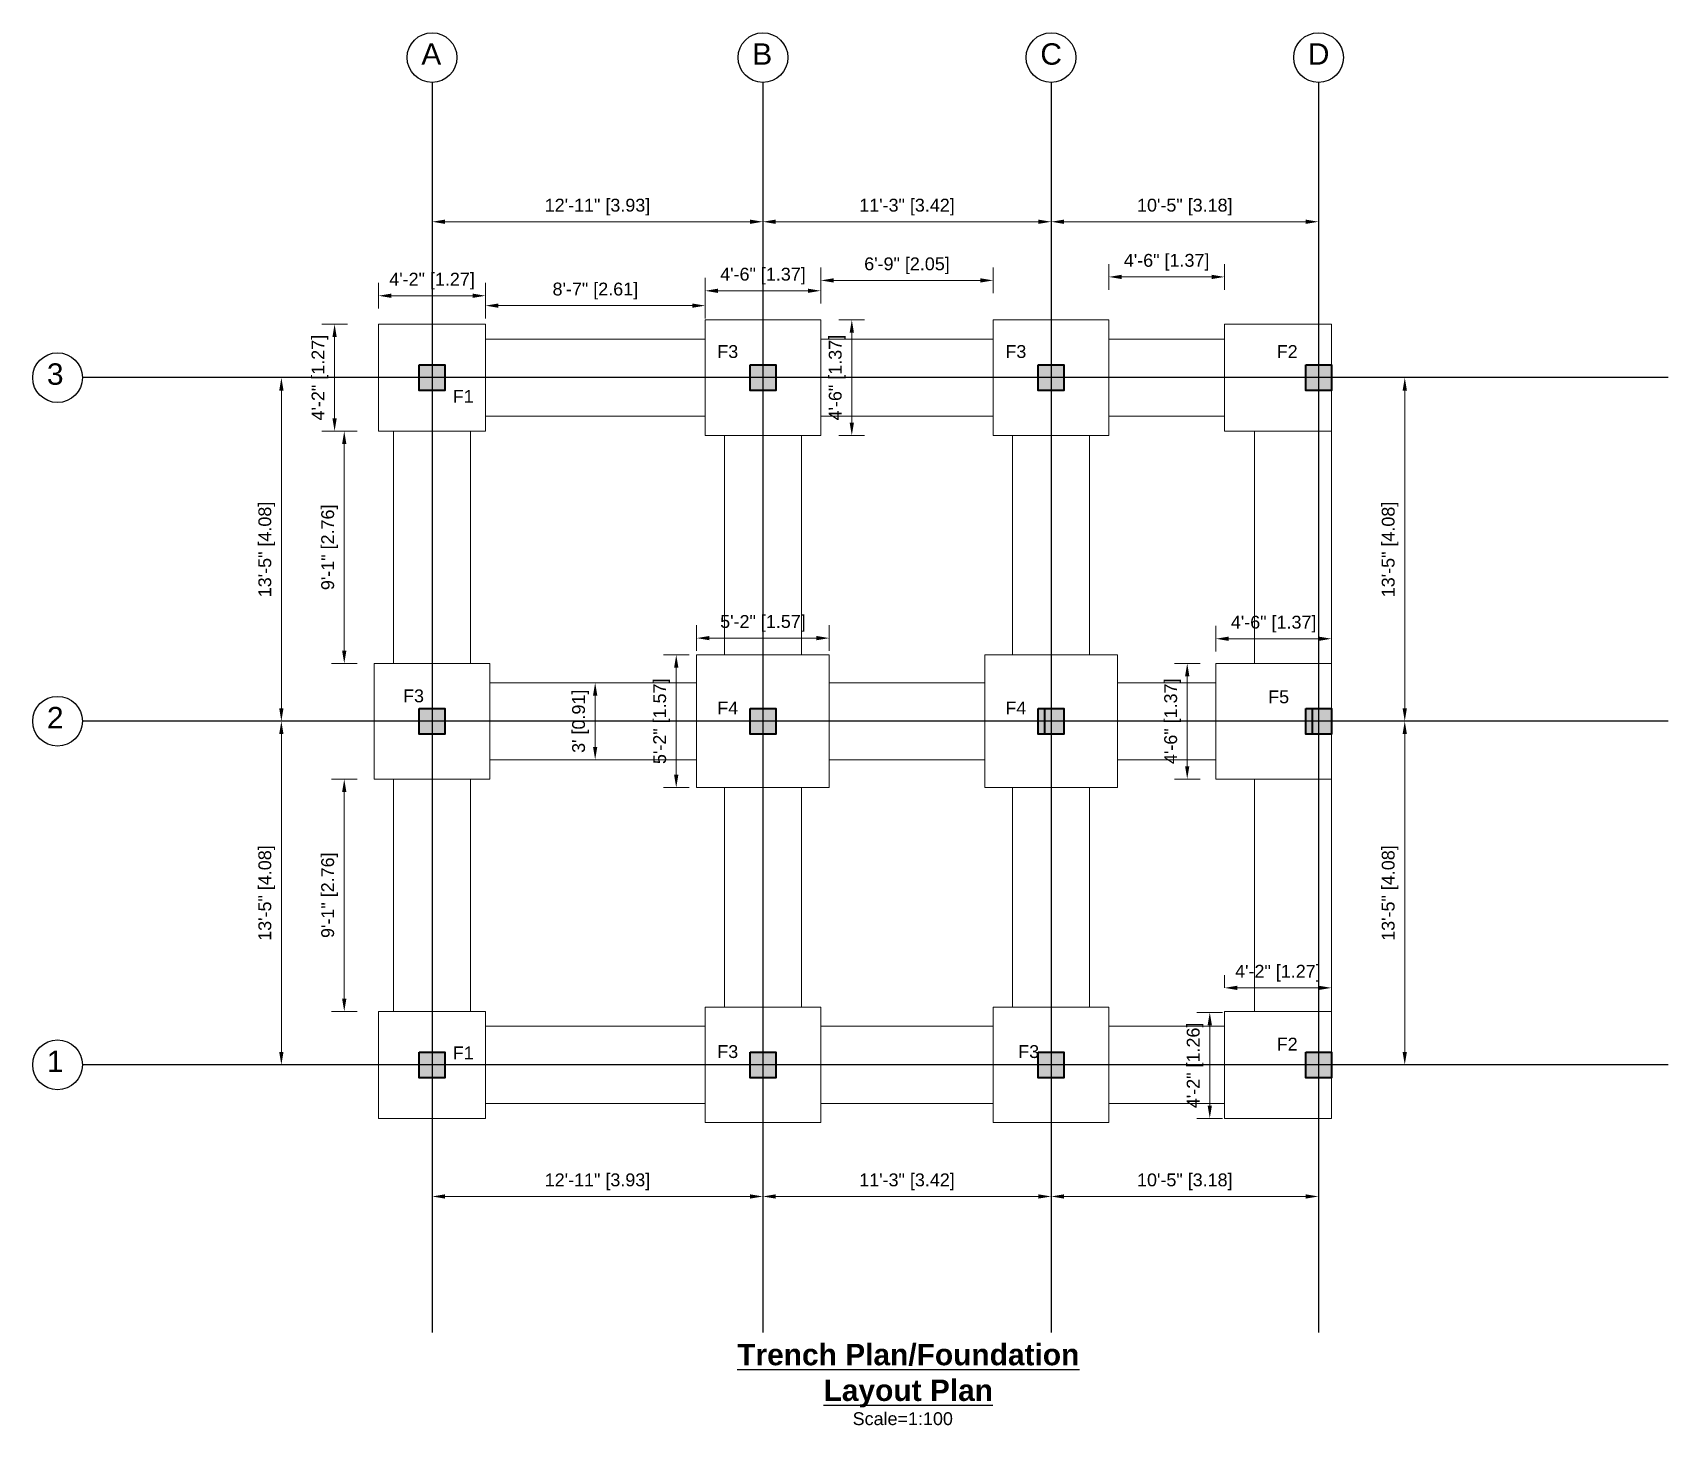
# Model space of a CAD drawing. Header units: feet. Extents: x 28652 to 66086, y -6769 to -640.
# Drawn here: x 51441 to 52205, y -1406 to -755 of the extents above; entities that cross this region are included whole.
import ezdxf

# ---------------------------------------------------------------- set-up
doc = ezdxf.new("R2010")
doc.units = ezdxf.units.FT
doc.header["$LTSCALE"] = 50
doc.header["$MEASUREMENT"] = 0
doc.header["$PDMODE"] = 34
doc.linetypes.add('CENTER', pattern=[2, 1.25, -0.25, 0.25, -0.25])
for name, color, linetype in [('CL', 253, 'CENTER'), ('Hatch', 30, 'Continuous'), ('Text', 7, 'Continuous')]:
    doc.layers.add(name, color=color, linetype=linetype)
for name, color, linetype, lineweight in [('COLUMN', 145, 'Continuous', 40), ('DIM', 7, 'Continuous', 9), ('DIMENSION', 142, 'Continuous', 13), ('Foundtion Plan', 2, 'Continuous', 20), ('stair', 140, 'Continuous', 18), ('wall', 6, 'Continuous', 40)]:
    doc.layers.add(name, color=color, linetype=linetype, lineweight=lineweight)
doc.styles.add('1@100', font='arial.ttf', dxfattribs={"height": 6})
doc.styles.add('1@1000', font='arial.ttf', dxfattribs={"height": 60})
doc.styles.add('dimension', font='arial.ttf')
doc.dimstyles.new('1@100', dxfattribs={"dimscale": 0.1, "dimtxt": 60, "dimasz": 60, "dimexe": 60, "dimexo": 0, "dimgap": 30, "dimtad": 1, "dimdec": 0, "dimzin": 0, "dimdsep": 46, "dimlunit": 4, "dimtxsty": 'dimension', "dimcen": 0, "dimclrd": 256, "dimclre": 256, "dimclrt": 256, "dimadec": 0, "dimazin": 0, "dimtfac": 1, "dimtdec": 0, "dimtix": 1, "dimtofl": 0, "dimtmove": 0, "dimatfit": 3, "dimfxl": 60, "dimfxlon": 1, "dimtfillclr": 256, "dimtolj": 1, "dimtzin": 0, "dimlwd": -1, "dimlwe": -1, "dimarcsym": 0})

msp = doc.modelspace()

# ---------------------------------------------------------------- texts
at = {"layer": 'Text', "attachment_point": 1}
for s, width, gutter_width, insert, char_height, style in [('F3', 85.4632, 30, (51760.84, -901.34), 6, '1@100'), ('F3', 85.4632, 30, (51895.46, -901.34), 6, '1@100'), ('F2', 85.4632, 30, (52022.24, -901.34), 6, '1@100'), ('F1', 85.4632, 30, (51637.25, -922.3), 6, '1@100'), ('F3', 85.4632, 30, (51614.02, -1062.22), 6, '1@100'), ('F4', 85.4632, 30, (51760.84, -1067.87), 6, '1@100'), ('F4', 85.4632, 30, (51895.46, -1067.87), 6, '1@100'), ('F5', 85.4632, 30, (52018.24, -1062.67), 6, '1@100'), ('F1', 85.4632, 30, (51637.25, -1229.01), 6, '1@100'), ('F3', 85.4632, 30, (51760.84, -1228.4), 6, '1@100'), ('F3', 85.4632, 30, (51901.46, -1228.4), 6, '1@100'), ('F2', 85.4632, 30, (52022.24, -1224.91), 6, '1@100'), ('\\pxqc;{\\fArial|b1|i0|c0|p34;\\LTrench Plan/Foundation Layout Plan}', 177.052, 300, (51761.56, -1367.96), 10, '1@1000'), ('Scale=1:100', 73.9895, 300, (51824.1, -1399.91), 6, '1@1000')]:
    msp.add_mtext_dynamic_manual_height_columns(s, width=width, gutter_width=gutter_width, heights=[0], dxfattribs=dict(at, insert=insert, char_height=char_height, style=style))

# ---------------------------------------------------------------- blocks, each defined once
blk = doc.blocks.new('column')
at = {"layer": 'Hatch'}
h = blk.add_hatch(color=256, dxfattribs=at)
h.dxf.hatch_style = 1
h.paths.add_polyline_path([(5267.64, 489.18), (5279.64, 489.18), (5279.64, 501.18), (5267.64, 501.18)])
at = {"layer": 'COLUMN'}
blk.add_lwpolyline([(5267.64, 501.18), (5279.64, 501.18), (5279.64, 489.18), (5267.64, 489.18)], close=True, dxfattribs=at)
blk = doc.blocks.new('A$C9dbafe5b')
at = {"layer": 'CL', "ltscale": 25}
for p, q in [((0, 137.9), (0, -446.05)), ((154.62, 137.9), (154.62, -446.05)), ((289.23, 137.9), (289.23, -446.05)), ((414.23, 137.9), (414.23, -446.05)), ((577.64, 0), (-163.32, 0)), ((577.64, -160.53), (-163.32, -160.53)), ((577.64, -321.06), (-163.32, -321.06))]:
    blk.add_line(p, q, dxfattribs=at)
at = {"layer": 'Text'}
for centre in [(0, 149.53), (154.62, 149.53), (289.23, 149.53), (414.23, 149.53), (-174.96, 0), (-174.96, -160.53), (-174.96, -321.06)]:
    blk.add_circle(centre, 11.63, dxfattribs=at)
at = {"layer": 'Text', "char_height": 10, "attachment_point": 1, "style": '1@1000'}
for s, insert in [('A', (-5, 156.21)), ('B', (149.62, 156.21)), ('C', (284.23, 156.21)), ('D', (409.23, 156.21)), ('3', (-179.95, 6.68)), ('2', (-179.95, -153.85)), ('1', (-179.95, -314.38))]:
    blk.add_mtext_dynamic_manual_height_columns(s, width=152.0107, gutter_width=300, heights=[0], dxfattribs=dict(at, insert=insert))
blk = doc.blocks.new('*D352')
at = {"layer": 'Defpoints', "color": 0, "transparency": 16777216}
for p in [(51652.56, -878.28), (51602.56, -891.54), (51652.56, -891.54)]:
    blk.add_point(p, dxfattribs=at)
at = {"layer": 'DIMENSION', "transparency": 16777216}
for p, q in [((51602.56, -884.28), (51602.56, -872.28)), ((51608.56, -878.28), (51646.56, -878.28)), ((51652.56, -884.28), (51652.56, -872.28))]:
    blk.add_line(p, q, dxfattribs=at)
for points in [[(51608.56, -877.28), (51608.56, -879.28), (51602.56, -878.28)], [(51646.56, -877.28), (51646.56, -879.28), (51652.56, -878.28)]]:
    blk.add_solid(points, dxfattribs=at)
at = {"layer": 'DIMENSION', "transparency": 16777216, "insert": (51627.56, -871.44), "char_height": 6, "attachment_point": 5, "style": 'dimension'}
blk.add_mtext('\\A1;4\'-2" [1.27]', dxfattribs=at)
blk = doc.blocks.new('*D353')
at = {"layer": 'Defpoints', "color": 0, "transparency": 16777216}
for p in [(51602.56, -891.54), (51582.03, -941.54), (51602.56, -941.54)]:
    blk.add_point(p, dxfattribs=at)
at = {"layer": 'DIMENSION', "transparency": 16777216}
for p, q in [((51588.03, -891.54), (51576.03, -891.54)), ((51582.03, -897.54), (51582.03, -935.54)), ((51588.03, -941.54), (51576.03, -941.54))]:
    blk.add_line(p, q, dxfattribs=at)
for points in [[(51581.03, -897.54), (51583.03, -897.54), (51582.03, -891.54)], [(51581.03, -935.54), (51583.03, -935.54), (51582.03, -941.54)]]:
    blk.add_solid(points, dxfattribs=at)
at = {"layer": 'DIMENSION', "transparency": 16777216, "insert": (51575.19, -916.54), "char_height": 6, "attachment_point": 5, "rotation": 90, "style": 'dimension'}
blk.add_mtext('\\A1;4\'-2" [1.27]', dxfattribs=at)
blk = doc.blocks.new('*D354')
at = {"layer": 'Defpoints', "color": 0, "transparency": 16777216}
for p in [(51809.18, -875.95), (51755.18, -889.54), (51809.18, -889.54)]:
    blk.add_point(p, dxfattribs=at)
at = {"layer": 'DIMENSION', "transparency": 16777216}
for p, q in [((51755.18, -881.95), (51755.18, -869.95)), ((51809.18, -881.95), (51809.18, -869.95)), ((51761.18, -875.95), (51803.18, -875.95))]:
    blk.add_line(p, q, dxfattribs=at)
for points in [[(51761.18, -874.95), (51761.18, -876.95), (51755.18, -875.95)], [(51803.18, -874.95), (51803.18, -876.95), (51809.18, -875.95)]]:
    blk.add_solid(points, dxfattribs=at)
at = {"layer": 'DIMENSION', "transparency": 16777216, "insert": (51782.18, -869.1), "char_height": 6, "attachment_point": 5, "style": 'dimension'}
blk.add_mtext('\\A1;4\'-6" [1.37]', dxfattribs=at)
blk = doc.blocks.new('*D355')
at = {"layer": 'Defpoints', "color": 0, "transparency": 16777216}
for p in [(51809.18, -889.54), (51809.18, -943.54), (51823.7, -943.54)]:
    blk.add_point(p, dxfattribs=at)
at = {"layer": 'DIMENSION', "transparency": 16777216}
for p, q in [((51817.7, -889.54), (51829.7, -889.54)), ((51823.7, -895.54), (51823.7, -937.54)), ((51817.7, -943.54), (51829.7, -943.54))]:
    blk.add_line(p, q, dxfattribs=at)
for points in [[(51822.7, -895.54), (51824.7, -895.54), (51823.7, -889.54)], [(51822.7, -937.54), (51824.7, -937.54), (51823.7, -943.54)]]:
    blk.add_solid(points, dxfattribs=at)
at = {"layer": 'DIMENSION', "transparency": 16777216, "insert": (51816.85, -916.54), "char_height": 6, "attachment_point": 5, "rotation": 90, "style": 'dimension'}
blk.add_mtext('\\A1;4\'-6" [1.37]', dxfattribs=at)
blk = doc.blocks.new('*D356')
at = {"layer": 'Defpoints', "color": 0, "transparency": 16777216}
for p in [(51813.18, -1038.22), (51751.18, -1046.07), (51813.18, -1046.07)]:
    blk.add_point(p, dxfattribs=at)
at = {"layer": 'DIMENSION', "transparency": 16777216}
for p, q in [((51751.18, -1044.22), (51751.18, -1032.22)), ((51757.18, -1038.22), (51807.18, -1038.22)), ((51813.18, -1044.22), (51813.18, -1032.22))]:
    blk.add_line(p, q, dxfattribs=at)
for points in [[(51757.18, -1037.22), (51757.18, -1039.22), (51751.18, -1038.22)], [(51807.18, -1037.22), (51807.18, -1039.22), (51813.18, -1038.22)]]:
    blk.add_solid(points, dxfattribs=at)
at = {"layer": 'DIMENSION', "transparency": 16777216, "insert": (51782.18, -1031.38), "char_height": 6, "attachment_point": 5, "style": 'dimension'}
blk.add_mtext('\\A1;5\'-2" [1.57]', dxfattribs=at)
blk = doc.blocks.new('*D357')
at = {"layer": 'Defpoints', "color": 0, "transparency": 16777216}
for p in [(51751.18, -1046.07), (51741.66, -1108.07), (51751.18, -1108.07)]:
    blk.add_point(p, dxfattribs=at)
at = {"layer": 'DIMENSION', "transparency": 16777216}
for p, q in [((51747.66, -1046.07), (51735.66, -1046.07)), ((51741.66, -1052.07), (51741.66, -1102.07)), ((51747.66, -1108.07), (51735.66, -1108.07))]:
    blk.add_line(p, q, dxfattribs=at)
for points in [[(51740.66, -1052.07), (51742.66, -1052.07), (51741.66, -1046.07)], [(51740.66, -1102.07), (51742.66, -1102.07), (51741.66, -1108.07)]]:
    blk.add_solid(points, dxfattribs=at)
at = {"layer": 'DIMENSION', "transparency": 16777216, "insert": (51734.81, -1077.07), "char_height": 6, "attachment_point": 5, "rotation": 90, "style": 'dimension'}
blk.add_mtext('\\A1;5\'-2" [1.57]', dxfattribs=at)
blk = doc.blocks.new('*D90')
at = {"layer": 'Defpoints', "color": 0, "transparency": 16777216}
for p in [(51997.79, -1201.63), (52047.79, -1201.63), (52047.79, -1212.6)]:
    blk.add_point(p, dxfattribs=at)
at = {"layer": 'DIMENSION', "transparency": 16777216}
for p, q in [((51997.79, -1201.63), (51997.79, -1195.63)), ((52047.79, -1207.63), (52047.79, -1195.63)), ((52003.79, -1201.63), (52041.79, -1201.63))]:
    blk.add_line(p, q, dxfattribs=at)
for points in [[(52003.79, -1200.63), (52003.79, -1202.63), (51997.79, -1201.63)], [(52041.79, -1200.63), (52041.79, -1202.63), (52047.79, -1201.63)]]:
    blk.add_solid(points, dxfattribs=at)
at = {"layer": 'DIMENSION', "transparency": 16777216, "insert": (52022.79, -1194.78), "char_height": 6, "attachment_point": 5, "style": 'dimension'}
blk.add_mtext('\\A1;4\'-2" [1.27]', dxfattribs=at)
blk = doc.blocks.new('*D367')
at = {"layer": 'Defpoints', "color": 0, "transparency": 16777216}
for p in [(51997.79, -1213.1), (51990.96, -1262.6), (51997.79, -1262.6)]:
    blk.add_point(p, dxfattribs=at)
at = {"layer": 'DIMENSION', "transparency": 16777216}
for p, q in [((51996.96, -1213.1), (51984.96, -1213.1)), ((51990.96, -1219.1), (51990.96, -1256.6)), ((51996.96, -1262.6), (51984.96, -1262.6))]:
    blk.add_line(p, q, dxfattribs=at)
for points in [[(51989.96, -1219.1), (51991.96, -1219.1), (51990.96, -1213.1)], [(51989.96, -1256.6), (51991.96, -1256.6), (51990.96, -1262.6)]]:
    blk.add_solid(points, dxfattribs=at)
at = {"layer": 'DIMENSION', "transparency": 16777216, "insert": (51984.11, -1237.85), "char_height": 6, "attachment_point": 5, "rotation": 90, "style": 'dimension'}
blk.add_mtext('\\A1;4\'-2" [1.26]', dxfattribs=at)
blk = doc.blocks.new('*D368')
at = {"layer": 'Defpoints', "color": 0, "transparency": 16777216}
for p in [(52047.79, -1038.52), (51993.79, -1050.07), (52047.79, -1050.07)]:
    blk.add_point(p, dxfattribs=at)
at = {"layer": 'DIMENSION', "transparency": 16777216}
for p, q in [((51993.79, -1044.52), (51993.79, -1032.52)), ((51999.79, -1038.52), (52041.79, -1038.52)), ((52047.79, -1044.52), (52047.79, -1032.52))]:
    blk.add_line(p, q, dxfattribs=at)
for points in [[(51999.79, -1037.52), (51999.79, -1039.52), (51993.79, -1038.52)], [(52041.79, -1037.52), (52041.79, -1039.52), (52047.79, -1038.52)]]:
    blk.add_solid(points, dxfattribs=at)
at = {"layer": 'DIMENSION', "transparency": 16777216, "insert": (52020.79, -1031.68), "char_height": 6, "attachment_point": 5, "style": 'dimension'}
blk.add_mtext('\\A1;4\'-6" [1.37]', dxfattribs=at)
blk = doc.blocks.new('*D369')
at = {"layer": 'Defpoints', "color": 0, "transparency": 16777216}
for p in [(51993.79, -1050.07), (51980.42, -1104.07), (51993.79, -1104.07)]:
    blk.add_point(p, dxfattribs=at)
at = {"layer": 'DIMENSION', "transparency": 16777216}
for p, q in [((51986.42, -1050.07), (51974.42, -1050.07)), ((51980.42, -1056.07), (51980.42, -1098.07)), ((51986.42, -1104.07), (51974.42, -1104.07))]:
    blk.add_line(p, q, dxfattribs=at)
for points in [[(51979.42, -1056.07), (51981.42, -1056.07), (51980.42, -1050.07)], [(51979.42, -1098.07), (51981.42, -1098.07), (51980.42, -1104.07)]]:
    blk.add_solid(points, dxfattribs=at)
at = {"layer": 'DIMENSION', "transparency": 16777216, "insert": (51973.58, -1077.07), "char_height": 6, "attachment_point": 5, "rotation": 90, "style": 'dimension'}
blk.add_mtext('\\A1;4\'-6" [1.37]', dxfattribs=at)
blk = doc.blocks.new('*D370')
at = {"layer": 'Defpoints', "color": 0, "transparency": 16777216}
for p in [(51702.87, -1059.07), (51687.26, -1095.07), (51703.78, -1095.07)]:
    blk.add_point(p, dxfattribs=at)
at = {"layer": 'DIMENSION', "transparency": 16777216}
for p, q in [((51702.87, -1059.07), (51709.78, -1059.07)), ((51703.78, -1065.07), (51703.78, -1089.07)), ((51697.78, -1095.07), (51709.78, -1095.07))]:
    blk.add_line(p, q, dxfattribs=at)
for points in [[(51702.78, -1065.07), (51704.78, -1065.07), (51703.78, -1059.07)], [(51702.78, -1089.07), (51704.78, -1089.07), (51703.78, -1095.07)]]:
    blk.add_solid(points, dxfattribs=at)
at = {"layer": 'DIMENSION', "transparency": 16777216, "insert": (51696.93, -1077.07), "char_height": 6, "attachment_point": 5, "rotation": 90, "style": 'dimension'}
blk.add_mtext("\\A1;3' [0.91]", dxfattribs=at)
blk = doc.blocks.new('*D371')
at = {"layer": 'Defpoints', "color": 0, "transparency": 16777216}
for p in [(51782.18, -843.7), (51627.56, -910.54), (51782.18, -910.54)]:
    blk.add_point(p, dxfattribs=at)
at = {"layer": 'DIMENSION', "transparency": 16777216}
for p, q in [((51627.56, -849.7), (51627.56, -837.7)), ((51782.18, -849.7), (51782.18, -837.7)), ((51633.56, -843.7), (51776.18, -843.7))]:
    blk.add_line(p, q, dxfattribs=at)
for points in [[(51633.56, -842.7), (51633.56, -844.7), (51627.56, -843.7)], [(51776.18, -842.7), (51776.18, -844.7), (51782.18, -843.7)]]:
    blk.add_solid(points, dxfattribs=at)
at = {"layer": 'DIMENSION', "transparency": 16777216, "insert": (51704.87, -836.85), "char_height": 6, "attachment_point": 5, "style": 'dimension'}
blk.add_mtext('\\A1;12\'-11" [3.93]', dxfattribs=at)
blk = doc.blocks.new('*D372')
at = {"layer": 'Defpoints', "color": 0, "transparency": 16777216}
for p in [(51916.79, -843.7), (51782.18, -910.54), (51916.79, -910.54)]:
    blk.add_point(p, dxfattribs=at)
at = {"layer": 'DIMENSION', "transparency": 16777216}
for p, q in [((51782.18, -849.7), (51782.18, -837.7)), ((51916.79, -849.7), (51916.79, -837.7)), ((51788.18, -843.7), (51910.79, -843.7))]:
    blk.add_line(p, q, dxfattribs=at)
for points in [[(51788.18, -842.7), (51788.18, -844.7), (51782.18, -843.7)], [(51910.79, -842.7), (51910.79, -844.7), (51916.79, -843.7)]]:
    blk.add_solid(points, dxfattribs=at)
at = {"layer": 'DIMENSION', "transparency": 16777216, "insert": (51849.48, -836.85), "char_height": 6, "attachment_point": 5, "style": 'dimension'}
blk.add_mtext('\\A1;11\'-3" [3.42]', dxfattribs=at)
blk = doc.blocks.new('*D373')
at = {"layer": 'Defpoints', "color": 0, "transparency": 16777216}
for p in [(52041.79, -843.7), (51916.79, -910.54), (52041.79, -910.54)]:
    blk.add_point(p, dxfattribs=at)
at = {"layer": 'DIMENSION', "transparency": 16777216}
for p, q in [((51916.79, -849.7), (51916.79, -837.7)), ((52041.79, -849.7), (52041.79, -837.7)), ((51922.79, -843.7), (52035.79, -843.7))]:
    blk.add_line(p, q, dxfattribs=at)
for points in [[(51922.79, -842.7), (51922.79, -844.7), (51916.79, -843.7)], [(52035.79, -842.7), (52035.79, -844.7), (52041.79, -843.7)]]:
    blk.add_solid(points, dxfattribs=at)
at = {"layer": 'DIMENSION', "transparency": 16777216, "insert": (51979.29, -836.85), "char_height": 6, "attachment_point": 5, "style": 'dimension'}
blk.add_mtext('\\A1;10\'-5" [3.18]', dxfattribs=at)
blk = doc.blocks.new('*D374')
at = {"layer": 'Defpoints', "color": 0, "transparency": 16777216}
for p in [(52047.79, -916.54), (52047.79, -1077.07), (52082.06, -1077.07)]:
    blk.add_point(p, dxfattribs=at)
at = {"layer": 'DIMENSION', "transparency": 16777216}
for p, q in [((52076.06, -916.54), (52088.06, -916.54)), ((52082.06, -922.54), (52082.06, -1071.07)), ((52076.06, -1077.07), (52088.06, -1077.07))]:
    blk.add_line(p, q, dxfattribs=at)
for points in [[(52081.06, -922.54), (52083.06, -922.54), (52082.06, -916.54)], [(52081.06, -1071.07), (52083.06, -1071.07), (52082.06, -1077.07)]]:
    blk.add_solid(points, dxfattribs=at)
at = {"layer": 'DIMENSION', "transparency": 16777216, "insert": (52075.22, -996.81), "char_height": 6, "attachment_point": 5, "rotation": 90, "style": 'dimension'}
blk.add_mtext('\\A1;13\'-5" [4.08]', dxfattribs=at)
blk = doc.blocks.new('*D375')
at = {"layer": 'Defpoints', "color": 0, "transparency": 16777216}
for p in [(52047.79, -1077.07), (52047.79, -1237.6), (52082.06, -1237.6)]:
    blk.add_point(p, dxfattribs=at)
at = {"layer": 'DIMENSION', "transparency": 16777216}
for p, q in [((52076.06, -1077.07), (52088.06, -1077.07)), ((52082.06, -1083.07), (52082.06, -1231.6)), ((52076.06, -1237.6), (52088.06, -1237.6))]:
    blk.add_line(p, q, dxfattribs=at)
for points in [[(52081.06, -1083.07), (52083.06, -1083.07), (52082.06, -1077.07)], [(52081.06, -1231.6), (52083.06, -1231.6), (52082.06, -1237.6)]]:
    blk.add_solid(points, dxfattribs=at)
at = {"layer": 'DIMENSION', "transparency": 16777216, "insert": (52075.22, -1157.34), "char_height": 6, "attachment_point": 5, "rotation": 90, "style": 'dimension'}
blk.add_mtext('\\A1;13\'-5" [4.08]', dxfattribs=at)
blk = doc.blocks.new('*D376')
at = {"layer": 'Defpoints', "color": 0, "transparency": 16777216}
for p in [(51916.79, -1243.6), (52041.79, -1243.6), (51916.79, -1299.09)]:
    blk.add_point(p, dxfattribs=at)
at = {"layer": 'DIMENSION', "transparency": 16777216}
for p, q in [((51916.79, -1293.09), (51916.79, -1305.09)), ((52035.79, -1299.09), (51922.79, -1299.09)), ((52041.79, -1293.09), (52041.79, -1305.09))]:
    blk.add_line(p, q, dxfattribs=at)
for points in [[(51922.79, -1298.09), (51922.79, -1300.09), (51916.79, -1299.09)], [(52035.79, -1298.09), (52035.79, -1300.09), (52041.79, -1299.09)]]:
    blk.add_solid(points, dxfattribs=at)
at = {"layer": 'DIMENSION', "transparency": 16777216, "insert": (51979.29, -1292.25), "char_height": 6, "attachment_point": 5, "style": 'dimension'}
blk.add_mtext('\\A1;10\'-5" [3.18]', dxfattribs=at)
blk = doc.blocks.new('*D377')
at = {"layer": 'Defpoints', "color": 0, "transparency": 16777216}
for p in [(51782.18, -1243.6), (51916.79, -1243.6), (51782.18, -1299.09)]:
    blk.add_point(p, dxfattribs=at)
at = {"layer": 'DIMENSION', "transparency": 16777216}
for p, q in [((51782.18, -1293.09), (51782.18, -1305.09)), ((51910.79, -1299.09), (51788.18, -1299.09)), ((51916.79, -1293.09), (51916.79, -1305.09))]:
    blk.add_line(p, q, dxfattribs=at)
for points in [[(51788.18, -1298.09), (51788.18, -1300.09), (51782.18, -1299.09)], [(51910.79, -1298.09), (51910.79, -1300.09), (51916.79, -1299.09)]]:
    blk.add_solid(points, dxfattribs=at)
at = {"layer": 'DIMENSION', "transparency": 16777216, "insert": (51849.48, -1292.25), "char_height": 6, "attachment_point": 5, "style": 'dimension'}
blk.add_mtext('\\A1;11\'-3" [3.42]', dxfattribs=at)
blk = doc.blocks.new('*D378')
at = {"layer": 'Defpoints', "color": 0, "transparency": 16777216}
for p in [(51627.56, -1243.6), (51782.18, -1243.6), (51627.56, -1299.09)]:
    blk.add_point(p, dxfattribs=at)
at = {"layer": 'DIMENSION', "transparency": 16777216}
for p, q in [((51627.56, -1293.09), (51627.56, -1305.09)), ((51776.18, -1299.09), (51633.56, -1299.09)), ((51782.18, -1293.09), (51782.18, -1305.09))]:
    blk.add_line(p, q, dxfattribs=at)
for points in [[(51633.56, -1298.09), (51633.56, -1300.09), (51627.56, -1299.09)], [(51776.18, -1298.09), (51776.18, -1300.09), (51782.18, -1299.09)]]:
    blk.add_solid(points, dxfattribs=at)
at = {"layer": 'DIMENSION', "transparency": 16777216, "insert": (51704.87, -1292.25), "char_height": 6, "attachment_point": 5, "style": 'dimension'}
blk.add_mtext('\\A1;12\'-11" [3.93]', dxfattribs=at)
blk = doc.blocks.new('*D379')
at = {"layer": 'Defpoints', "color": 0, "transparency": 16777216}
for p in [(51557.16, -1077.07), (51600.56, -1077.07), (51602.56, -1237.6)]:
    blk.add_point(p, dxfattribs=at)
at = {"layer": 'DIMENSION', "transparency": 16777216}
for p, q in [((51563.16, -1077.07), (51551.16, -1077.07)), ((51557.16, -1231.6), (51557.16, -1083.07)), ((51563.16, -1237.6), (51551.16, -1237.6))]:
    blk.add_line(p, q, dxfattribs=at)
for points in [[(51556.16, -1083.07), (51558.16, -1083.07), (51557.16, -1077.07)], [(51556.16, -1231.6), (51558.16, -1231.6), (51557.16, -1237.6)]]:
    blk.add_solid(points, dxfattribs=at)
at = {"layer": 'DIMENSION', "transparency": 16777216, "insert": (51550.32, -1157.34), "char_height": 6, "attachment_point": 5, "rotation": 90, "style": 'dimension'}
blk.add_mtext('\\A1;13\'-5" [4.08]', dxfattribs=at)
blk = doc.blocks.new('*D380')
at = {"layer": 'Defpoints', "color": 0, "transparency": 16777216}
for p in [(51557.16, -916.54), (51602.56, -916.54), (51600.56, -1077.07)]:
    blk.add_point(p, dxfattribs=at)
at = {"layer": 'DIMENSION', "transparency": 16777216}
for p, q in [((51563.16, -916.54), (51551.16, -916.54)), ((51557.16, -1071.07), (51557.16, -922.54)), ((51563.16, -1077.07), (51551.16, -1077.07))]:
    blk.add_line(p, q, dxfattribs=at)
for points in [[(51556.16, -922.54), (51558.16, -922.54), (51557.16, -916.54)], [(51556.16, -1071.07), (51558.16, -1071.07), (51557.16, -1077.07)]]:
    blk.add_solid(points, dxfattribs=at)
at = {"layer": 'DIMENSION', "transparency": 16777216, "insert": (51550.32, -996.81), "char_height": 6, "attachment_point": 5, "rotation": 90, "style": 'dimension'}
blk.add_mtext('\\A1;13\'-5" [4.08]', dxfattribs=at)
blk = doc.blocks.new('*D1508')
at = {"layer": 'Defpoints', "color": 0, "ltscale": 0.1, "transparency": 16777216}
for p in [(51755.18, -882.89), (51652.56, -891.54), (51755.18, -891.54)]:
    blk.add_point(p, dxfattribs=at)
at = {"layer": 'DIM', "ltscale": 0.1, "transparency": 16777216}
for p, q in [((51652.56, -888.89), (51652.56, -876.89)), ((51755.18, -888.89), (51755.18, -876.89)), ((51658.56, -882.89), (51749.18, -882.89))]:
    blk.add_line(p, q, dxfattribs=at)
for points in [[(51658.56, -881.89), (51658.56, -883.89), (51652.56, -882.89)], [(51749.18, -881.89), (51749.18, -883.89), (51755.18, -882.89)]]:
    blk.add_solid(points, dxfattribs=at)
at = {"layer": 'DIM', "ltscale": 0.1, "transparency": 16777216, "insert": (51703.87, -876.05), "char_height": 6, "attachment_point": 5, "style": 'dimension'}
blk.add_mtext('\\A1;8\'-7" [2.61]', dxfattribs=at)
blk = doc.blocks.new('*D1509')
at = {"layer": 'Defpoints', "color": 0, "ltscale": 0.1, "transparency": 16777216}
for p in [(51889.79, -871.11), (51809.18, -889.54), (51889.79, -889.54)]:
    blk.add_point(p, dxfattribs=at)
at = {"layer": 'DIM', "ltscale": 0.1, "transparency": 16777216}
for p, q in [((51809.18, -877.11), (51809.18, -865.11)), ((51815.18, -871.11), (51883.79, -871.11)), ((51889.79, -877.11), (51889.79, -865.11))]:
    blk.add_line(p, q, dxfattribs=at)
for points in [[(51815.18, -870.11), (51815.18, -872.11), (51809.18, -871.11)], [(51883.79, -870.11), (51883.79, -872.11), (51889.79, -871.11)]]:
    blk.add_solid(points, dxfattribs=at)
at = {"layer": 'DIM', "ltscale": 0.1, "transparency": 16777216, "insert": (51849.48, -864.27), "char_height": 6, "attachment_point": 5, "style": 'dimension'}
blk.add_mtext('\\A1;6\'-9" [2.05]', dxfattribs=at)
blk = doc.blocks.new('*D1512')
at = {"layer": 'Defpoints', "color": 0, "ltscale": 0.1, "transparency": 16777216}
for p in [(51997.79, -869.47), (51943.79, -889.54), (51997.79, -891.54)]:
    blk.add_point(p, dxfattribs=at)
at = {"layer": 'DIM', "ltscale": 0.1, "transparency": 16777216}
for p, q in [((51943.79, -875.47), (51943.79, -863.47)), ((51997.79, -875.47), (51997.79, -863.47)), ((51949.79, -869.47), (51991.79, -869.47))]:
    blk.add_line(p, q, dxfattribs=at)
for points in [[(51949.79, -868.47), (51949.79, -870.47), (51943.79, -869.47)], [(51991.79, -868.47), (51991.79, -870.47), (51997.79, -869.47)]]:
    blk.add_solid(points, dxfattribs=at)
at = {"layer": 'DIM', "ltscale": 0.1, "transparency": 16777216, "insert": (51970.79, -862.63), "char_height": 6, "attachment_point": 5, "style": 'dimension'}
blk.add_mtext('\\A1;4\'-6" [1.37]', dxfattribs=at)
blk = doc.blocks.new('*D1513')
at = {"layer": 'Defpoints', "color": 0, "ltscale": 0.1, "transparency": 16777216}
for p in [(51586.54, -1104.07), (51609.56, -1104.07), (51609.56, -1212.6)]:
    blk.add_point(p, dxfattribs=at)
at = {"layer": 'DIM', "ltscale": 0.1, "transparency": 16777216}
for p, q in [((51592.54, -1104.07), (51580.54, -1104.07)), ((51586.54, -1206.6), (51586.54, -1110.07)), ((51592.54, -1212.6), (51580.54, -1212.6))]:
    blk.add_line(p, q, dxfattribs=at)
for points in [[(51585.54, -1110.07), (51587.54, -1110.07), (51586.54, -1104.07)], [(51585.54, -1206.6), (51587.54, -1206.6), (51586.54, -1212.6)]]:
    blk.add_solid(points, dxfattribs=at)
at = {"layer": 'DIM', "ltscale": 0.1, "transparency": 16777216, "insert": (51579.69, -1158.34), "char_height": 6, "attachment_point": 5, "rotation": 90, "style": 'dimension'}
blk.add_mtext('\\A1;9\'-1" [2.76]', dxfattribs=at)
blk = doc.blocks.new('*D1514')
at = {"layer": 'Defpoints', "color": 0, "ltscale": 0.1, "transparency": 16777216}
for p in [(51586.54, -941.54), (51609.56, -941.54), (51609.56, -1050.07)]:
    blk.add_point(p, dxfattribs=at)
at = {"layer": 'DIM', "ltscale": 0.1, "transparency": 16777216}
for p, q in [((51592.54, -941.54), (51580.54, -941.54)), ((51586.54, -1044.07), (51586.54, -947.54)), ((51592.54, -1050.07), (51580.54, -1050.07))]:
    blk.add_line(p, q, dxfattribs=at)
for points in [[(51585.54, -947.54), (51587.54, -947.54), (51586.54, -941.54)], [(51585.54, -1044.07), (51587.54, -1044.07), (51586.54, -1050.07)]]:
    blk.add_solid(points, dxfattribs=at)
at = {"layer": 'DIM', "ltscale": 0.1, "transparency": 16777216, "insert": (51579.69, -995.81), "char_height": 6, "attachment_point": 5, "rotation": 90, "style": 'dimension'}
blk.add_mtext('\\A1;9\'-1" [2.76]', dxfattribs=at)

# ---------------------------------------------------------------- dimensions: what is measured, and where the dimension line sits
at = {"layer": 'DIM', "ltscale": 0.1}
for base, p1, p2, picture, middle in [((51889.79, -871.11), (51809.18, -889.54), (51889.79, -889.54), '*D1509', (51849.48, -864.27)), ((51997.79, -869.47), (51943.79, -889.54), (51997.79, -891.54), '*D1512', (51970.79, -862.63)), ((51755.18, -882.89), (51652.56, -891.54), (51755.18, -891.54), '*D1508', (51703.87, -876.05))]:
    dim = msp.add_linear_dim(base=base, p1=p1, p2=p2, dimstyle='1@100', dxfattribs=at)
    dim.commit()
    dim.dimension.update_dxf_attribs({"geometry": picture, "text_midpoint": middle})
for base, p1, p2, picture, middle in [((51586.54, -941.54), (51609.56, -1050.07), (51609.56, -941.54), '*D1514', (51579.69, -995.81)), ((51586.54, -1104.07), (51609.56, -1212.6), (51609.56, -1104.07), '*D1513', (51579.69, -1158.34))]:
    dim = msp.add_linear_dim(base=base, p1=p1, p2=p2, angle=90, dimstyle='1@100', dxfattribs=at)
    dim.commit()
    dim.dimension.update_dxf_attribs({"geometry": picture, "text_midpoint": middle})
at = {"layer": 'DIMENSION'}
for base, p1, p2, picture, middle in [((51782.18, -843.7), (51627.56, -910.54), (51782.18, -910.54), '*D371', (51704.87, -836.85)), ((51652.56, -878.28), (51602.56, -891.54), (51652.56, -891.54), '*D352', (51627.56, -871.44)), ((51809.18, -875.95), (51755.18, -889.54), (51809.18, -889.54), '*D354', (51782.18, -869.1)), ((51813.18, -1038.22), (51751.18, -1046.07), (51813.18, -1046.07), '*D356', (51782.18, -1031.38)), ((52047.79, -1038.52), (51993.79, -1050.07), (52047.79, -1050.07), '*D368', (52020.79, -1031.68)), ((52047.79, -1201.63), (51997.79, -1201.63), (52047.79, -1212.6), '*D90', (52022.79, -1194.78)), ((51916.79, -1299.09), (52041.79, -1243.6), (51916.79, -1243.6), '*D376', (51979.29, -1292.25))]:
    dim = msp.add_linear_dim(base=base, p1=p1, p2=p2, dimstyle='1@100', dxfattribs=at)
    dim.commit()
    dim.dimension.update_dxf_attribs({"geometry": picture, "text_midpoint": middle})
for base, p1, p2, picture, middle in [((51916.79, -843.7), (51782.18, -910.54), (51916.79, -910.54), '*D372', (51849.48, -836.85)), ((52041.79, -843.7), (51916.79, -910.54), (52041.79, -910.54), '*D373', (51979.29, -836.85)), ((51627.56, -1299.09), (51782.18, -1243.6), (51627.56, -1243.6), '*D378', (51704.87, -1292.25)), ((51782.18, -1299.09), (51916.79, -1243.6), (51782.18, -1243.6), '*D377', (51849.48, -1292.25))]:
    dim = msp.add_linear_dim(base=base, p1=p1, p2=p2, dimstyle='1@100', override={"dimtmove": 1}, dxfattribs=at)
    dim.commit()
    dim.dimension.update_dxf_attribs({"geometry": picture, "text_midpoint": middle})
for base, p1, p2, picture, middle in [((51582.03, -941.54), (51602.56, -891.54), (51602.56, -941.54), '*D353', (51575.19, -916.54)), ((51823.7, -943.54), (51809.18, -889.54), (51809.18, -943.54), '*D355', (51816.85, -916.54)), ((52082.06, -1077.07), (52047.79, -916.54), (52047.79, -1077.07), '*D374', (52075.22, -996.81)), ((51741.66, -1108.07), (51751.18, -1046.07), (51751.18, -1108.07), '*D357', (51734.81, -1077.07)), ((51980.42, -1104.07), (51993.79, -1050.07), (51993.79, -1104.07), '*D369', (51973.58, -1077.07)), ((51703.78, -1095.07), (51702.87, -1059.07), (51687.26, -1095.07), '*D370', (51696.93, -1077.07)), ((51557.16, -1077.07), (51602.56, -1237.6), (51600.56, -1077.07), '*D379', (51550.32, -1157.34)), ((51990.95862637, -1262.60012007), (51997.79271851, -1213.10012007), (51997.79271851, -1262.60012007), '*D367', (51984.11346948, -1237.85012007))]:
    dim = msp.add_linear_dim(base=base, p1=p1, p2=p2, angle=90, dimstyle='1@100', dxfattribs=at)
    dim.commit()
    dim.dimension.update_dxf_attribs({"geometry": picture, "text_midpoint": middle})
for base, p1, p2, picture, middle in [((51557.16, -916.54), (51600.56, -1077.07), (51602.56, -916.54), '*D380', (51550.32, -996.81)), ((52082.06, -1237.6), (52047.79, -1077.07), (52047.79, -1237.6), '*D375', (52075.22, -1157.34))]:
    dim = msp.add_linear_dim(base=base, p1=p1, p2=p2, angle=90, dimstyle='1@100', override={"dimtmove": 1}, dxfattribs=at)
    dim.commit()
    dim.dimension.update_dxf_attribs({"geometry": picture, "text_midpoint": middle})

# ---------------------------------------------------------------- linework, layer by layer
for p, q in [((51910.79, -1071.07), (51922.79, -1071.07)), ((51779.18, -1083.07), (51788.18, -1083.07)), ((52047.79, -1083.07), (52038.79, -1083.07))]:
    msp.add_line(p, q)
at = {"layer": 'Foundtion Plan'}
for p, q in [((51652.56, -898.54), (51755.18, -898.54)), ((51809.18, -898.54), (51889.79, -898.54)), ((51943.79, -898.54), (51997.79, -898.54)), ((51652.56, -934.54), (51755.18, -934.54)), ((51809.18, -934.54), (51889.79, -934.54)), ((51943.79, -934.54), (51997.79, -934.54)), ((51609.56, -941.54), (51609.56, -1050.07)), ((51645.56, -941.54), (51645.56, -1050.07)), ((51764.18, -1046.07), (51764.18, -943.54)), ((51800.18, -1046.07), (51800.18, -943.54)), ((51898.79, -943.54), (51898.79, -1046.07)), ((51934.79, -943.54), (51934.79, -1046.07)), ((52011.79, -1050.07), (52011.79, -941.54)), ((52047.79, -1050.07), (52047.79, -941.54)), ((51654.56, -1059.07), (51751.18, -1059.07)), ((51813.18, -1059.07), (51885.79, -1059.07)), ((51947.79, -1059.07), (51993.79, -1059.07)), ((51654.56, -1095.07), (51751.18, -1095.07)), ((51813.18, -1095.07), (51885.79, -1095.07)), ((51947.79, -1095.07), (51993.79, -1095.07)), ((51609.56, -1104.07), (51609.56, -1212.6)), ((51645.56, -1104.07), (51645.56, -1212.6)), ((51764.18, -1210.6), (51764.18, -1108.07)), ((51800.18, -1210.6), (51800.18, -1108.07)), ((51898.79, -1108.07), (51898.79, -1210.6)), ((51934.79, -1108.07), (51934.79, -1210.6)), ((52011.79, -1212.6), (52011.79, -1104.07)), ((52047.79, -1212.6), (52047.79, -1104.07)), ((51652.56, -1219.6), (51755.18, -1219.6)), ((51809.18, -1219.6), (51889.79, -1219.6)), ((51943.79, -1219.6), (51997.79, -1219.6)), ((51652.56, -1255.6), (51755.18, -1255.6)), ((51809.18, -1255.6), (51889.79, -1255.6)), ((51943.79, -1255.6), (51997.79, -1255.6))]:
    msp.add_line(p, q, dxfattribs=at)
for points in [[(51602.56, -891.54), (51652.56, -891.54), (51652.56, -941.54), (51602.56, -941.54)], [(51755.18, -889.54), (51809.18, -889.54), (51809.18, -943.54), (51755.18, -943.54)], [(51889.79, -889.54), (51943.79, -889.54), (51943.79, -943.54), (51889.79, -943.54)], [(51997.79, -891.54), (52047.79, -891.54), (52047.79, -941.54), (51997.79, -941.54)], [(51751.18, -1046.07), (51813.18, -1046.07), (51813.18, -1108.07), (51751.18, -1108.07)], [(51885.79, -1046.07), (51947.79, -1046.07), (51947.79, -1108.07), (51885.79, -1108.07)], [(51600.56, -1050.07), (51654.56, -1050.07), (51654.56, -1104.07), (51600.56, -1104.07)], [(51993.79, -1050.07), (52047.79, -1050.07), (52047.79, -1104.07), (51993.79, -1104.07)], [(51602.56, -1212.6), (51652.56, -1212.6), (51652.56, -1262.6), (51602.56, -1262.6)], [(51755.18, -1210.6), (51809.18, -1210.6), (51809.18, -1264.6), (51755.18, -1264.6)], [(51889.79, -1210.6), (51943.79, -1210.6), (51943.79, -1264.6), (51889.79, -1264.6)], [(51997.79, -1212.6), (52047.79, -1212.6), (52047.79, -1262.6), (51997.79, -1262.6)]]:
    msp.add_lwpolyline(points, close=True, dxfattribs=at)
at = {"layer": 'wall'}
for p, q in [((51913.79, -1071.07), (51913.79, -1083.07)), ((51922.79, -1071.07), (51922.79, -1083.07)), ((51922.79, -1074.07), (51922.79, -1083.07)), ((52035.79, -1083.07), (52035.79, -1074.07)), ((52038.79, -1071.07), (52038.79, -1083.07)), ((52047.79, -1071.07), (52047.79, -1083.07))]:
    msp.add_line(p, q, dxfattribs=at)

# ---------------------------------------------------------------- block references
for p in [(46353.92, -1411.72), (46508.53, -1411.72), (46643.15, -1411.72), (46768.15, -1411.72), (46353.92, -1572.25), (46508.53, -1572.25), (46643.15, -1572.25), (46768.15, -1572.25), (46353.92, -1732.78), (46508.53, -1732.78), (46643.15, -1732.78), (46768.15, -1732.78)]:
    msp.add_blockref('column', p)
at = {"layer": 'stair'}
msp.add_blockref('A$C9dbafe5b', (51627.56, -916.54), dxfattribs=at)

msp.set_redraw_order([(e.dxf.handle, doc.entitydb.next_handle()) for e in msp.query("TEXT MTEXT ATTDEF DIMENSION ARC_DIMENSION")])  # texts and dimensions are drawn at this point

doc.saveas('drawing.dxf')
